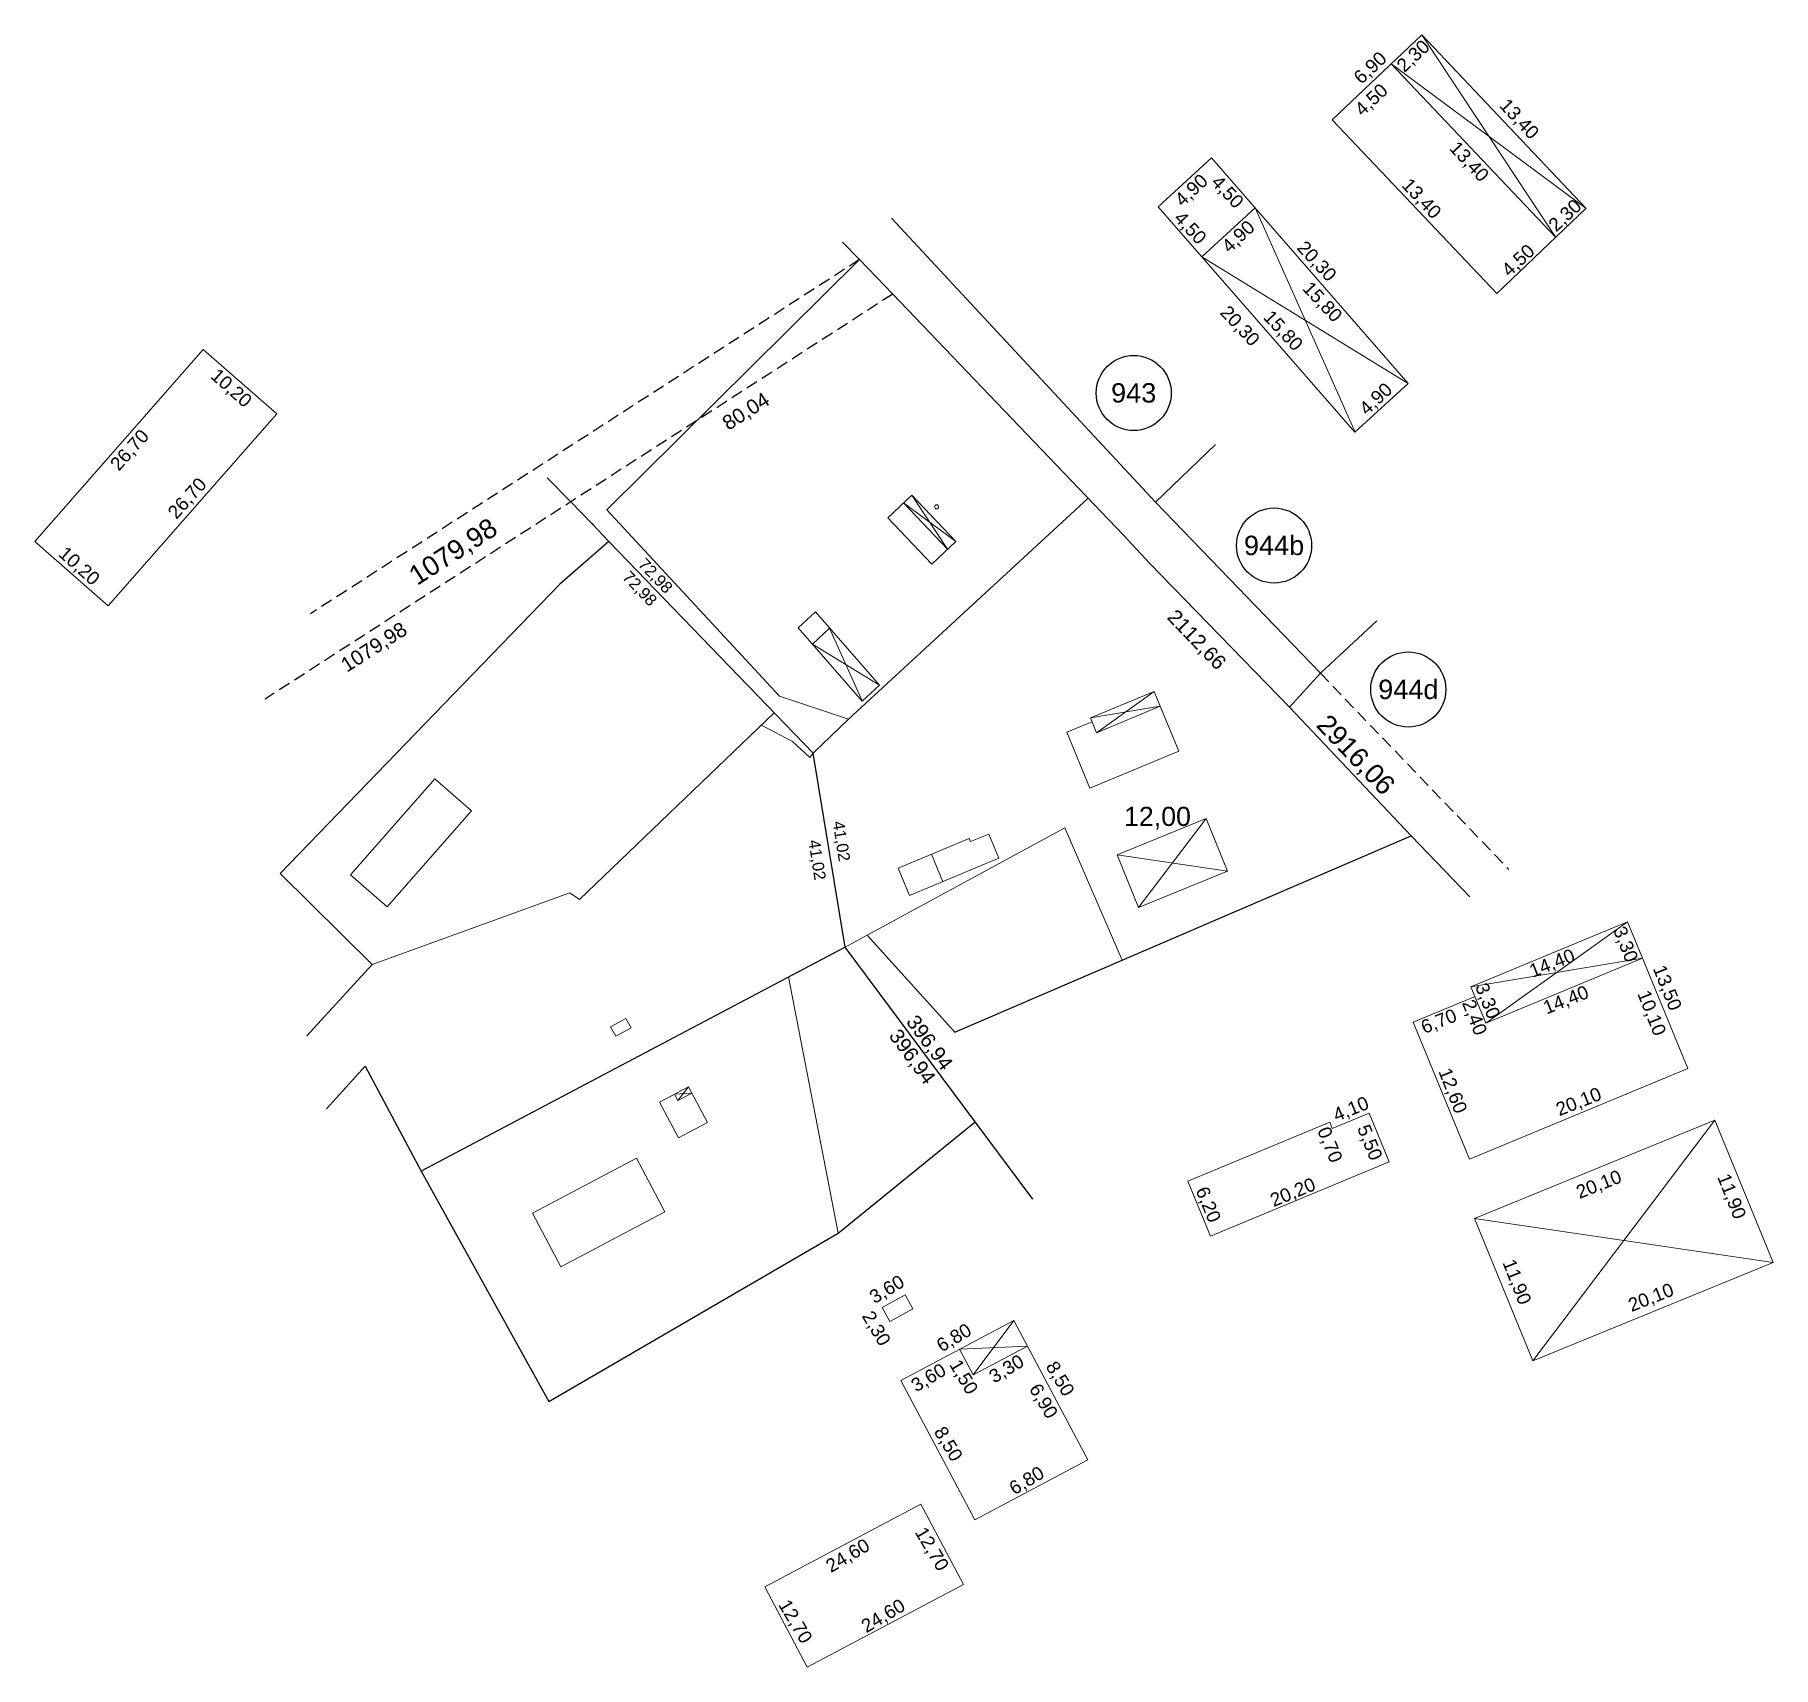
# Model space of a CAD drawing. Header units: feet. Extents: x 1554 to 7460, y 4629 to 11811.
# Drawn here: x 3700.2 to 4063.4, y 7015.4 to 7356.4 of the extents above; entities that cross this region are included whole.
import ezdxf

# ---------------------------------------------------------------- set-up
doc = ezdxf.new("R2010")
doc.units = ezdxf.units.FT
doc.header["$MEASUREMENT"] = 0
doc.linetypes.add('DASHED2', pattern=[0.375, 0.25, -0.125])
doc.layers.get('0').update_dxf_attribs({"linetype": 'CONTINUOUS'})
for name, color, linetype in [('Accesiones 0', 1, 'CONTINUOUS'), ('Alambrado', 1, 'CONTINUOUS'), ('Edificaciòn', 1, 'CONTINUOUS'), ('MEDICION', 2, 'CONTINUOUS'), ('Subdivision', 5, 'CONTINUOUS')]:
    doc.layers.add(name, color=color, linetype=linetype)
doc.styles.add('ARIAL', font='arial.ttf')

msp = doc.modelspace()

# ---------------------------------------------------------------- texts
at = {"layer": 'Accesiones 0', "char_height": 2.8, "attachment_point": 5, "style": 'ARIAL'}
for s, insert, rotation in [('2,30', (3988.285, 7351.806, -0.089), 43.17474), ('6,90', (3979.3, 7349.339, -0.089), 43.17474), ('4,50', (3979.527, 7342.663, -0.089), 43.17474), ('13,40', (4010.147, 7338.665, -0.089), 313.17474), ('13,40', (3999.676, 7329.764, -0.089), 313.17474), ('4,90', (3941.935, 7323.768, -0.089), 43.17474), ('4,50', (3949.182, 7323.423, -0.089), 313.17474), ('13,40', (3989.719, 7322.043, -0.089), 313.17474), ('4,50', (3941.405, 7315.907, -0.089), 313.17474), ('2,30', (4019.999, 7318.503, -0.089), 43.17474), ('4,90', (3951.738, 7314.076, -0.089), 43.17474), ('20,30', (3967.833, 7308.95, -0.089), 313.17474), ('4,50', (4010.22, 7309.099, -0.089), 43.17474), ('15,80', (3969.018, 7300.447, -0.089), 313.17474), ('20,30', (3951.795, 7295.429, -0.089), 313.17474), ('15,80', (3960.809, 7294.448, -0.089), 313.17474), ('10,20', (3741.077, 7282.436, -0.089), 318.16066), ('4,90', (3980.475, 7280.163, -0.089), 43.17474), ('26,70', (3720.132, 7269.504, -0.089), 48.16066), ('26,70', (3732.168, 7259.421, -0.089), 48.16066), ('10,20', (3709.3, 7245.262, -0.089), 318.16066), ('3,30', (4032.309, 7166.321, -0.089), 291.60825), ('14,40', (4017.225, 7162.235, -0.089), 21.60825), ('13,50', (4041.031, 7157.228, -0.089), 291.60825), ('3,30', (4003.482, 7154.482, -0.089), 291.60825), ('14,40', (4020.122, 7154.57, -0.089), 21.60825), ('10,10', (4037.77, 7151.967, -0.089), 291.60825), ('6,70', (3993.566, 7150.099, -0.089), 21.60825), ('2,40', (4000.746, 7151.045, -0.089), 291.60825), ('12,60', (3996.211, 7135.735, -0.089), 291.60825), ('4,10', (3975.203, 7131.781, -0.089), 22.27181), ('20,10', (4022.784, 7133.312, -0.089), 21.60825), ('0,70', (3970.538, 7124.434, -0.089), 292.27181), ('5,50', (3978.866, 7124.902, -0.089), 292.27181), ('20,10', (4026.994, 7116.029, -28.425), 21.60825), ('6,20', (3945.122, 7111.937, -0.089), 292.27181), ('20,20', (3963.068, 7114.383, -0.089), 22.27181), ('11,90', (4054.475, 7113.666, -28.425), 291.60825), ('3,60', (3878.291, 7094.125, 0.996), 30.71046), ('11,90', (4009.603, 7095.78, -28.425), 291.60825), ('20,10', (4037.885, 7092.412, -28.425), 21.60825), ('2,30', (3875.79, 7086.033, -0.089), 300.71046), ('6,80', (3892.306, 7084.014, -0.089), 30.71046), ('3,60', (3886.996, 7075.672, -0.089), 30.71046), ('1,50', (3894.052, 7075.904, -0.089), 300.71046), ('3,30', (3903.283, 7077.505, -0.089), 30.71046), ('8,50', (3914.182, 7075.526, -0.089), 300.71046), ('6,90', (3910.708, 7070.855, -0.089), 300.71046), ('8,50', (3890.824, 7061.899, -0.089), 300.71046), ('6,80', (3907.496, 7054.186, -0.089), 30.71046), ('12,70', (3887.4, 7039.948, -0.089), 300.71046), ('24,60', (3870.122, 7038.496, -0.089), 30.71046), ('12,70', (3858.877, 7024.812, -0.089), 300.71046), ('24,60', (3877.512, 7025.918, -0.089), 30.71046)]:
    msp.add_mtext(s, dxfattribs=dict(at, insert=insert, rotation=rotation))
at = {"layer": 'Accesiones 0', "insert": (3934.707, 7192.733, -40.48), "char_height": 4, "attachment_point": 5, "style": 'ARIAL'}
msp.add_mtext('12,00', dxfattribs=at)
at = {"layer": 'MEDICION', "color": 3, "char_height": 4.0514, "width": 7.97874, "attachment_point": 5, "style": 'ARIAL'}
for s, insert in [('943', (3929.742, 7281.554, -2.769)), ('944b', (3959.071, 7249.688, -2.769)), ('944d', (3987.11, 7219.615, -2.769))]:
    msp.add_mtext(s, dxfattribs=dict(at, insert=insert))
at = {"layer": 'MEDICION', "color": 2, "attachment_point": 1, "style": 'ARIAL'}
for s, insert, char_height, width, rotation in [('80,04', (3843.41, 7276.187, -2.769), 3.0386, 7.97874, 32.6489), ('72,98', (3827.786, 7247.274, -5.78), 2.4309, 6.38299, 313.85279), ('72,98', (3824.508, 7244.623, -85.586), 2.4309, 6.38299, 313.85279), ('2112,66', (3938.726, 7236.642, -101.716), 3.0386, 7.97874, 313.85279), ('1079,98', (3763.711, 7225.656, -2.769), 3.0386, 7.97874, 32.6489), ('41,02', (3869.251, 7192.317, 77.037), 2.4309, 6.38299, 278.85536), ('41,02', (3864.181, 7188.405, 77.037), 2.4309, 6.38299, 278.85536), ('396,94', (3884.503, 7151.984, -2.769), 3.0386, 7.97874, 306.42514), ('396,94', (3880.893, 7149.052, -2.769), 3.0386, 7.97874, 306.42514)]:
    msp.add_mtext(s, dxfattribs=dict(at, insert=insert, char_height=char_height, width=width, rotation=rotation))
at = {"layer": 'MEDICION', "color": 3, "char_height": 4.0514, "width": 7.97874, "attachment_point": 1, "style": 'ARIAL'}
for s, insert, rotation in [('1079,98', (3777.829, 7244.631, 96.943), 32.78538), ('2916,06', (3970.582, 7214.802, -1.855), 313.82122)]:
    msp.add_mtext(s, dxfattribs=dict(at, insert=insert, rotation=rotation))

# ---------------------------------------------------------------- linework, layer by layer
at = {"color": 3}
for centre in [(3929.742, 7281.554, -2.769), (3959.071, 7249.688, -2.769), (3987.11, 7219.615, -2.769)]:
    msp.add_circle(centre, 7.845, dxfattribs=at)
at = {"layer": 'Alambrado', "color": 2}
for p, q in [((3934.28, 7258.77, 0.145), (3879.167, 7318.086, 0.145)), ((3968.744, 7223, 0.145), (3934.28, 7258.77, 0.145))]:
    msp.add_line(p, q, dxfattribs=at)
at = {"layer": 'Alambrado'}
for p, q in [((3872.466, 7309.425, 0.276), (3819.687, 7257.148, 0.276)), ((3872.466, 7309.425, -2.163), (3879.397, 7302.213, -2.163)), ((3807.197, 7263.848, 0.166), (3812.129, 7258.81, -2.432)), ((3820.096, 7250.501, 0.166), (3809.836, 7241.635, 0.166)), ((3809.836, 7241.635, 0.166), (3751.428, 7181.155, 0.166)), ((3962.291, 7215.939), (3968.744, 7223)), ((3892.396, 7148.035, 0.32), (3987.709, 7189.051, 0.32)), ((3751.428, 7181.155, 0.166), (3770.66, 7162.172, 0.166)), ((3874.03, 7168.286, 0.32), (3892.396, 7148.035, 0.32)), ((3869.446, 7165.818, -0.723), (3780.881, 7119.022, -0.723)), ((3756.988, 7147.25, -0.083), (3770.66, 7162.172, -0.089)), ((3761.122, 7132.02, -0.009), (3769.173, 7140.931, -0.002)), ((3769.173, 7140.931, -0.002), (3780.881, 7119.022, -0.002)), ((3868.03, 7106.059, -0.089), (3896.607, 7129.296, -0.089)), ((3780.881, 7119.022, -0.002), (3807.576, 7070.855, -0.002)), ((3807.576, 7070.855, -0.089), (3868.03, 7106.059, -0.089))]:
    msp.add_line(p, q, dxfattribs=at)
at = {"layer": 'Alambrado', "lineweight": 0}
for p, q in [((3855.767, 7218.202), (3819.687, 7257.148, 0.276)), ((3920.156, 7259.525), (3870.145, 7213.406)), ((3870.145, 7213.406), (3855.767, 7218.202)), ((3854.652, 7214.741), (3813.946, 7175.717)), ((3862.808, 7206.301), (3870.145, 7213.406)), ((3858.431, 7208.776), (3851.988, 7212.187)), ((3862.05, 7205.425), (3858.431, 7208.776)), ((3862.808, 7206.301), (3862.05, 7205.425)), ((3915.362, 7190.739), (3874.03, 7168.286, 0.32)), ((3927.355, 7163.079), (3915.362, 7190.739)), ((3811.946, 7177.134), (3770.66, 7162.172, -0.089)), ((3813.946, 7175.717), (3811.946, 7177.134)), ((3874.03, 7168.286, 0.32), (3869.446, 7165.818, 0.225)), ((3868.03, 7106.059, -0.04), (3857.59, 7159.596))]:
    msp.add_line(p, q, dxfattribs=at)
at = {"layer": 'Alambrado', "color": 2, "linetype": 'DASHED2', "ltscale": 10}
msp.add_line((3968.744, 7223), (4008.148, 7181.999, 0.045), dxfattribs=at)
at = {"layer": 'Edificaciòn', "lineweight": 0}
for p, q in [((3989.912, 7356.392, -0.089), (3971.197, 7338.591, -0.089)), ((3989.912, 7356.392, -0.089), (4024.294, 7320.114, -0.089)), ((3989.912, 7356.392, -0.089), (4017.911, 7314.065, -0.089)), ((3983.529, 7350.343, -0.089), (4017.911, 7314.065, -0.089)), ((3983.54, 7350.332, -0.089), (4024.294, 7320.114, -0.089)), ((3971.197, 7338.591, -0.089), (4005.579, 7302.312, -0.089)), ((3945.998, 7330.665, -0.089), (3934.873, 7320.468, -0.089)), ((3945.998, 7330.665, -0.089), (3987.096, 7283.546, -0.089)), ((3934.873, 7320.468, -0.089), (3975.97, 7273.349, -0.089)), ((3955.108, 7320.22, -0.089), (3943.983, 7310.023, -0.089)), ((3955.108, 7320.22, -0.089), (3975.99, 7273.367, -0.089)), ((4005.579, 7302.312, -0.089), (4024.281, 7320.135, -0.089)), ((3987.096, 7283.546, -0.089), (3943.983, 7310.023, -0.089)), ((3735.357, 7290.67, -0.089), (3700.154, 7250.516, -0.089)), ((3750.697, 7277.221, -0.089), (3735.357, 7290.67, -0.089)), ((3987.096, 7283.546, -0.089), (3975.97, 7273.349, -0.089)), ((3715.494, 7237.068, -0.089), (3750.697, 7277.221, -0.089)), ((3883.376, 7260.23), (3878.377, 7255.475)), ((3881.671, 7258.614), (3890.854, 7248.924)), ((3881.674, 7258.611), (3892.559, 7250.54)), ((3883.376, 7260.23), (3892.559, 7250.54)), ((3883.376, 7260.23), (3890.854, 7248.924)), ((3878.377, 7255.475), (3887.561, 7245.785)), ((3700.154, 7250.516, -0.089), (3715.494, 7237.068, -0.089)), ((3887.561, 7245.785), (3892.556, 7250.546)), ((3863.262, 7235.82), (3859.649, 7232.509)), ((3863.262, 7235.82), (3876.605, 7220.521)), ((3859.649, 7232.509), (3872.993, 7217.21)), ((3866.22, 7232.428), (3862.607, 7229.117)), ((3866.22, 7232.428), (3872.999, 7217.216)), ((3876.605, 7220.521), (3862.607, 7229.117)), ((3876.605, 7220.521), (3872.993, 7217.21)), ((3934.024, 7219.188), (3920.721, 7213.674)), ((3934.024, 7219.188), (3921.996, 7210.584)), ((3935.299, 7216.098), (3934.024, 7219.188)), ((3920.721, 7213.674), (3935.299, 7216.098)), ((3921.996, 7210.584), (3920.721, 7213.674)), ((3921.996, 7210.584), (3935.299, 7216.098)), ((3939.166, 7206.725), (3935.299, 7216.098)), ((3915.792, 7210.676), (3921.065, 7212.842)), ((3920.598, 7199.028), (3915.792, 7210.676)), ((3939.166, 7206.725), (3920.598, 7199.028)), ((3783.739, 7200.985), (3766.137, 7180.908)), ((3791.408, 7194.261), (3783.739, 7200.985)), ((3773.807, 7174.184), (3791.408, 7194.261)), ((3944.855, 7192.683), (3926.257, 7185.057)), ((3944.855, 7192.683), (3930.769, 7174.046)), ((3949.367, 7181.671), (3944.855, 7192.683)), ((3895.372, 7188.476), (3880.553, 7182.311)), ((3895.64, 7187.829), (3895.372, 7188.476)), ((3899.472, 7189.423), (3895.64, 7187.829)), ((3901.58, 7184.343), (3899.472, 7189.423)), ((3882.93, 7176.584), (3901.58, 7184.343)), ((3889.855, 7179.465), (3887.478, 7185.191)), ((3926.257, 7185.057), (3930.769, 7174.046)), ((3926.257, 7185.057), (3949.367, 7181.671)), ((3766.137, 7180.908), (3773.807, 7174.184)), ((3880.553, 7182.311), (3882.93, 7176.584)), ((3930.769, 7174.046), (3949.367, 7181.671)), ((4032.887, 7171.057, -0.089), (4000.204, 7157.509, -0.089)), ((4032.887, 7171.057, -0.089), (4003.336, 7149.916, -0.089)), ((4036.02, 7163.465, -0.089), (4032.887, 7171.057, -0.089)), ((4000.204, 7157.509, -0.089), (4036.02, 7163.465, -0.089)), ((4003.336, 7149.916, -0.089), (4036.02, 7163.465, -0.089)), ((4045.521, 7140.436, -0.089), (4036.02, 7163.465, -0.089)), ((3988.093, 7150.142, -0.089), (4001.047, 7155.464, -0.089)), ((4003.336, 7149.916, -0.089), (4000.204, 7157.509, -0.089)), ((3823.667, 7150.895), (3820.468, 7149.138)), ((3820.468, 7149.138), (3821.551, 7147.166)), ((3821.551, 7147.166), (3824.75, 7148.923)), ((3824.75, 7148.923), (3823.667, 7150.895)), ((3999.9, 7121.524, -0.089), (3988.093, 7150.142, -0.089)), ((4045.521, 7140.436, -0.089), (3999.9, 7121.524, -0.089)), ((3830.662, 7133.421), (3836.712, 7136.633)), ((3834.624, 7125.957), (3830.662, 7133.421)), ((3837.439, 7135.264), (3833.805, 7135.089)), ((3833.805, 7135.089), (3834.531, 7133.72)), ((3836.712, 7136.633), (3834.531, 7133.72)), ((3834.531, 7133.72), (3837.439, 7135.264)), ((3836.712, 7136.633), (3840.674, 7129.169)), ((3978.901, 7131.113, -0.089), (3971.238, 7127.925, -0.089)), ((3983.118, 7120.954, -0.089), (3978.901, 7131.113, -0.089)), ((4051.168, 7129.656, -0.089), (4000.955, 7109.068, -0.089)), ((4051.168, 7129.656, -0.089), (4013.138, 7079.337, -0.089)), ((4063.351, 7099.926, -0.089), (4051.168, 7129.656, -0.089)), ((3840.674, 7129.169), (3834.624, 7125.957)), ((3970.701, 7129.218, -0.089), (3941.064, 7116.889, -0.089)), ((3971.238, 7127.925, -0.089), (3970.701, 7129.218, -0.089)), ((3825.868, 7121.71), (3804.126, 7110.201)), ((3831.778, 7110.525), (3825.868, 7121.71)), ((3945.817, 7105.436, -0.089), (3983.118, 7120.954, -0.089)), ((3941.064, 7116.889, -0.089), (3945.817, 7105.436, -0.089)), ((3804.126, 7110.201), (3810.036, 7099.017)), ((3810.036, 7099.017), (3831.778, 7110.525)), ((4000.955, 7109.068, -0.089), (4013.138, 7079.337, -0.089)), ((4000.955, 7109.068, -0.089), (4063.351, 7099.926, -0.089)), ((4013.138, 7079.337, -0.089), (4063.351, 7099.926, -0.089)), ((3881.991, 7093.173, -0.089), (3877.192, 7090.537, -0.089)), ((3877.192, 7090.537, -0.089), (3878.817, 7087.579, -0.089)), ((3878.817, 7087.579, -0.089), (3883.616, 7090.215, -0.089)), ((3883.616, 7090.215, -0.089), (3881.991, 7093.173, -0.089)), ((3881.095, 7075.267, -0.089), (3904.693, 7087.792, -0.089)), ((3904.693, 7087.792, -0.089), (3896.187, 7076.433, -0.089)), ((3904.693, 7087.792, -0.089), (3920.144, 7058.683, -0.089)), ((3907.528, 7082.453, -0.089), (3893.352, 7081.773, -0.089)), ((3896.187, 7076.433, -0.089), (3907.528, 7082.453, -0.089)), ((3893.352, 7081.773, -0.089), (3896.187, 7076.433, -0.089)), ((3896.546, 7046.159, -0.089), (3881.095, 7075.267, -0.089)), ((3920.144, 7058.683, -0.089), (3896.546, 7046.159, -0.089)), ((3885.293, 7049.394, -0.089), (3852.679, 7032.132, -0.089)), ((3894.158, 7032.618, -0.089), (3885.293, 7049.394, -0.089)), ((3852.679, 7032.132, -0.089), (3861.545, 7015.356, -0.089)), ((3861.545, 7015.356, -0.089), (3894.158, 7032.618, -0.089))]:
    msp.add_line(p, q, dxfattribs=at)
msp.add_circle((3888.557, 7257.769), 0.425, dxfattribs=at)
at = {"layer": 'Subdivision', "color": 2}
for p, q in [((3868.938, 7313.096, -2.163), (3872.466, 7309.425, -2.163)), ((3946.838, 7270.817, -37.518), (3934.28, 7258.77, 0.145)), ((3980.551, 7233.937, -76.897), (3968.744, 7223))]:
    msp.add_line(p, q, dxfattribs=at)
at = {"layer": 'Subdivision', "color": 2, "linetype": 'DASHED2', "ltscale": 10}
msp.add_line((3872.466, 7309.425, -1.887), (3757.776, 7235.448, -2.237), dxfattribs=at)
at = {"layer": 'Subdivision', "linetype": 'DASHED2', "ltscale": 10}
msp.add_line((3879.385, 7302.205, -2.163), (3748.268, 7217.606, -2.688), dxfattribs=at)
at = {"layer": 'Subdivision'}
for p, q in [((3879.385, 7302.205, -2.163), (3927.627, 7251.871, -2.163)), ((3816.785, 7254.273, -1.887), (3816.675, 7254.165, -1.887)), ((3927.627, 7251.871, -2.163), (3933.117, 7245.945, -2.163)), ((3933.117, 7245.945, -2.163), (3962.291, 7215.939, -2.163)), ((3962.291, 7215.939, -1.855), (3987.709, 7189.051, -1.855)), ((3987.709, 7189.051, -1.855), (3999.939, 7176.314, -1.855))]:
    msp.add_line(p, q, dxfattribs=at)
at = {"layer": 'Subdivision', "color": 3}
for p, q in [((3812.129, 7258.81, -1.997), (3816.675, 7254.165, -1.997)), ((3816.675, 7254.165, -1.997), (3820.096, 7250.501, -1.997)), ((3869.446, 7165.818, -1.938), (3862.808, 7206.301, -2.163)), ((3896.607, 7129.296, -2.886), (3869.446, 7165.818, -2.886)), ((3908.691, 7113.127, -2.886), (3896.607, 7129.296, -2.886))]:
    msp.add_line(p, q, dxfattribs=at)
at = {"layer": 'Subdivision', "color": 3, "lineweight": 0}
msp.add_line((3820.096, 7250.501, -1.997), (3862.808, 7206.301, -2.163), dxfattribs=at)

msp.set_redraw_order([(e.dxf.handle, doc.entitydb.next_handle()) for e in msp.query("TEXT MTEXT ATTDEF DIMENSION ARC_DIMENSION")])  # texts and dimensions are drawn at this point

doc.saveas('drawing.dxf')
